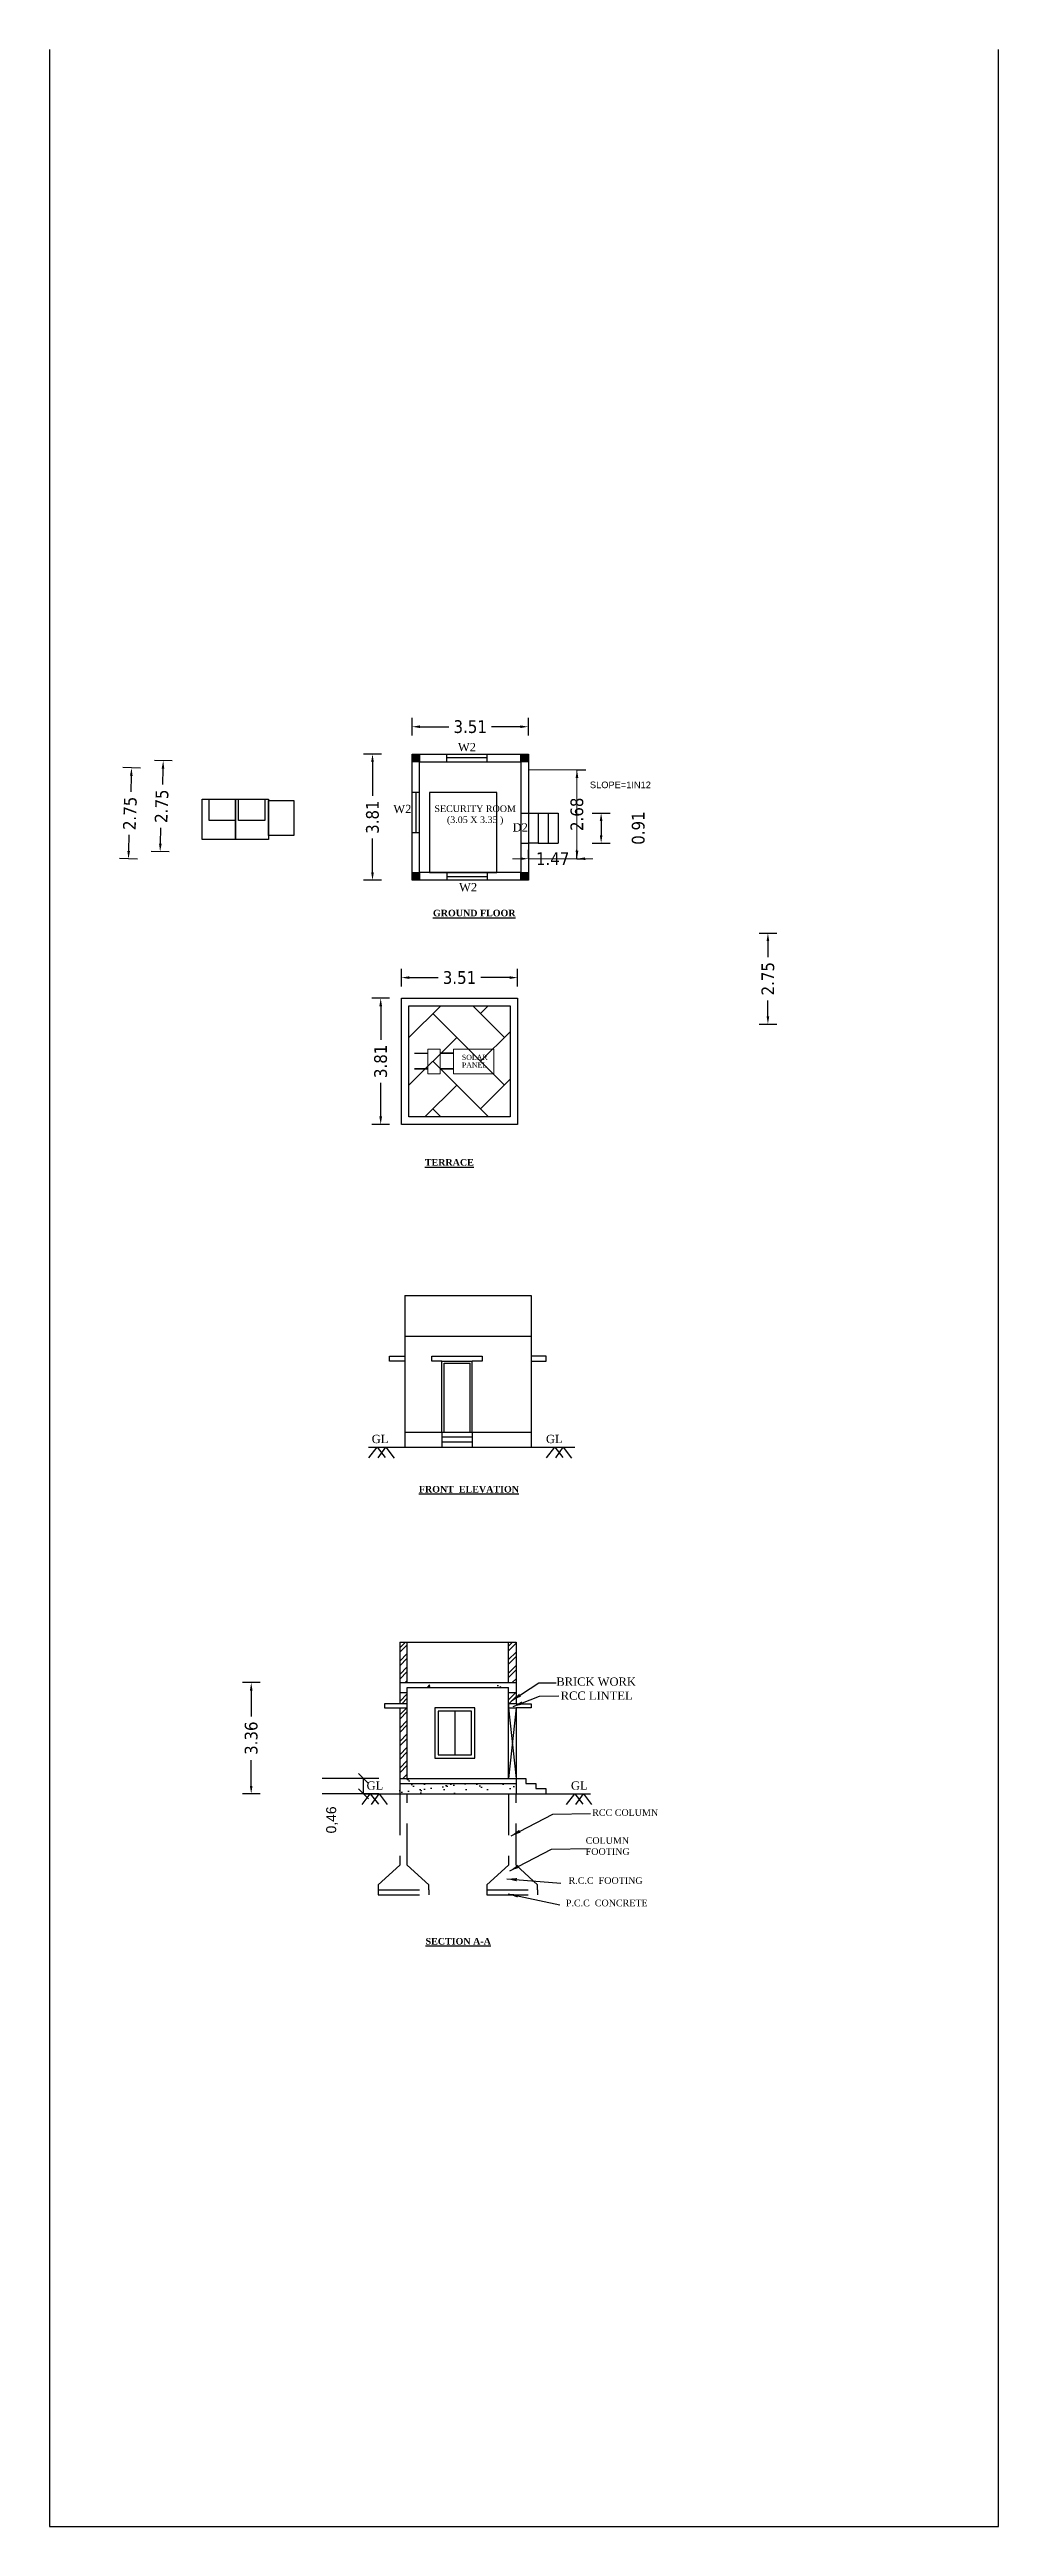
# Model space of a CAD drawing. Header units: metres. Extents: x 2063 to 2266, y 1708 to 2054.
# Drawn here: x 2236.9 to 2265.5, y 1937.3 to 2012.1 of the extents above; entities that cross this region are included whole.
import ezdxf

# ---------------------------------------------------------------- set-up
doc = ezdxf.new("R2010")
doc.units = ezdxf.units.M
doc.linetypes.add('HIDDEN', pattern=[0.375, 0.25, -0.125])
for name, color, linetype in [('BLK_3_COVERED_AREA', 140, 'Continuous'), ('BLK_3_FLR_0_EXIT_WIDTH_DOOR', 2, 'Continuous'), ('BLK_3_FLR_0_REGULAR_ROOM_1', 4, 'Continuous'), ('BLK_3_FLR_0_ROOM_1_LIGHT_VENTILATION_1', 4, 'Continuous'), ('BLK_3_FLR_0_URINAL', 235, 'Continuous'), ('BLK_3_FLR_0_WASH', 60, 'Continuous'), ('BLK_3_FLR_0_WATER_CLOSET', 213, 'Continuous'), ('BLK_3_FLR_1_ROOF_AREA', 54, 'Continuous'), ('BLK_3_HT_OF_BLDG', 5, 'Continuous'), ('BLK_3_PLINTH_HEIGHT', 7, 'Continuous'), ('TOILET_VENTILATION', 6, 'Continuous')]:
    doc.layers.add(name, color=color, linetype=linetype)
doc.layers.add('BLK_3_DA_RAMP_1', color=1, linetype='Continuous', lineweight=0)
doc.layers.add('BLK_3_FLR_0_BLT_UP_AREA', color=45, linetype='Continuous', plot=False)
doc.styles.add('CODE', font='tahoma.ttf')
doc.styles.add('CORPORATION', font='arial.ttf')
doc.styles.add('DIM', font='swissc.ttf')
doc.styles.add('i', font='romantic.ttf')
doc.styles.get("Standard").update_dxf_attribs({"font": 'arial.ttf'})
doc.styles.add('TIMES NEW ROMAN', font='times.ttf')
doc.dimstyles.new('Dim-outter', dxfattribs={"dimtxt": 1, "dimasz": 1, "dimexe": 0, "dimexo": 0, "dimgap": 1, "dimtad": 1, "dimlfac": -1, "dimzin": 3, "dimdsep": 46, "dimtxsty": 'CORPORATION', "dimblk": 'ARCHTICK', "dimcen": 0.125, "dimclrd": 8, "dimclre": 8, "dimclrt": 256, "dimazin": 0, "dimtfac": 0.5, "dimtix": 1, "dimtmove": 2, "dimatfit": 3, "dimfxl": 0, "dimtolj": 1, "dimtzin": 0, "dimarcsym": 0})
doc.dimstyles.new('Din', dxfattribs={"dimscale": 0, "dimtxt": 0.25, "dimasz": 0.1, "dimexe": 0.15, "dimexo": 0.15, "dimgap": 0.03, "dimtad": 0, "dimzin": 0, "dimdsep": 46, "dimtxsty": 'DIM', "dimblk": 'ARCHTICK', "dimcen": 0.09, "dimdle": 0.15, "dimse1": 1, "dimse2": 1, "dimclrd": 256, "dimclre": 256, "dimclrt": 7, "dimadec": 0, "dimazin": 3, "dimtfac": 1, "dimtofl": 0, "dimtmove": 1, "dimatfit": 3, "dimfxl": 0, "dimtolj": 1, "dimtzin": 0, "dimarcsym": 0})
doc.dimstyles.new('ISO-25', dxfattribs={"dimtxt": 2.5, "dimasz": 2.5, "dimexe": 1.25, "dimexo": 0.625, "dimtad": 1, "dimtxsty": 'Standard', "dimcen": 2.5, "dimadec": 0, "dimazin": 0, "dimtfac": 1, "dimtmove": 0, "dimatfit": 3, "dimfxl": 0, "dimarcsym": 0})
pattern_1 = [(45, (-3354.9244, 922.65518), (-0.202055763, 0.202055763), []), (45, (-3354.7897, 922.65518), (-0.202055763, 0.202055763), [])]
pattern_2 = [(50, (-3354.9244, 922.6552), (1.8218467, -0.15939086), [0.1905, -2.0955]), (355, (-3354.9244, 922.6552), (-0.3524342, 1.91056845), [0.1524, -1.67640584]), (100.451445, (-3354.7726, 922.6419), (1.46941247, 1.7511775), [0.1619001, -1.78090245]), (46.1842, (-3354.9244, 923.1632), (2.7107904, -0.4204233), [0.28575, -3.14325]), (96.63556, (-3354.6985, 923.1281), (2.3740413, 2.4742612), [0.2428502, -2.6713561]), (351.18415, (-3354.9244, 923.1632), (2.3740413, 2.4742612), [0.2285997, -2.5145973]), (21, (-3354.6704, 923.0362), (1.5161439, -1.022652), [0.1905, -2.0955]), (326, (-3354.6704, 923.0362), (0.6180203, 1.84187966), [0.1524, -1.6764]), (71.451445, (-3354.544, 922.951), (2.1341642, 0.8192277), [0.1619001, -1.7808994]), (37.5, (-3354.9244, 922.6552), (0.03088603, 0.84555039), [0, -1.65608, 0, -1.7018, 0, -1.68275]), (7.5, (-3354.9244, 922.6552), (0.66819663, 1.00180575), [0, -0.97028, 0, -1.61798, 0, -0.64135]), (327.5, (-3355.4908, 922.6552), (1.35590595, -0.05728744), [0, -0.635, 0, -1.9812, 0, -2.6289]), (317.5, (-3355.7448, 922.6552), (1.48129181, 0.2542649), [0, -0.8255, 0, -1.31572, 0, -1.8669])]

msp = doc.modelspace()

# ---------------------------------------------------------------- texts
at = {"attachment_point": 1, "style": 'TIMES NEW ROMAN'}
for s, width, insert, char_height in [('W2', 0.50877, (2249.197, 1991.143), 0.25), ('W2', 0.50877, (2247.247, 1989.274), 0.25), ('{\\W5.25604;  }SECURITY ROOM\\P{\\W7.75604;  }(3.05 X 3.35 )', 3.93127, (2247.694, 1989.258), 0.2), ('D2', 0.50877, (2250.847, 1988.718), 0.25), ('W2', 0.50877, (2249.232, 1986.912), 0.25), ('{\\fTimes New Roman|b1|i0|c0|p18;\\W9.9948;\\L          \\W1;GROUND FLOOR}', 17.22221, (2240.896, 1986.106, -9.883), 0.2), ('{\\fTimes New Roman|b1|i0|c0|p18;\\W8.19899;\\L \\W1;TERRACE}', 2.63638, (2247.581, 1978.575, -9.883), 0.2), ('{\\fTimes New Roman|b1|i0|c0|p18;\\W9.64734;\\L          \\W1;FRONT  ELEVATION}', 17.22221, (2240.733, 1968.703, -5.647), 0.2), ('{\\fTimes New Roman|b1|i0|c0|p18;\\W9.4048;\\L           \\W1;SECTION A-A}', 17.22221, (2240.407, 1955.05, -9.883), 0.2)]:
    msp.add_mtext_dynamic_manual_height_columns(s, width=width, gutter_width=1, heights=[0], dxfattribs=dict(at, insert=insert, char_height=char_height))
at = {"ltscale": 0.2, "char_height": 0.25, "attachment_point": 7, "style": 'TIMES NEW ROMAN'}
for insert in [(2246.596, 1969.993, 4.236), (2251.854, 1969.993, 4.236), (2246.442, 1959.525, 4.236), (2252.608, 1959.525, 4.236)]:
    msp.add_mtext_dynamic_manual_height_columns('GL', width=0.92212, gutter_width=1.466, heights=[0], dxfattribs=dict(at, insert=insert))
at = {"attachment_point": 1, "style": 'i'}
for s, insert, char_height, width in [('BRICK WORK', (2252.167, 1962.918, -9.883), 0.25, 2.43038), ('RCC LINTEL', (2252.299, 1962.494), 0.25, 2.43038), ('RCC COLUMN', (2253.25, 1958.938, 1.923), 0.2, 2.73744), ('COLUMN\\PFOOTING ', (2253.053, 1958.094, 6.159), 0.2, 2.73744), ('R.C.C  FOOTING', (2252.538, 1956.885, 1.923), 0.2, 2.73744), ('P.C.C  CONCRETE', (2252.455, 1956.207, 6.159), 0.2, 2.73744)]:
    msp.add_mtext(s, dxfattribs=dict(at, insert=insert, char_height=char_height, width=width))
at = {"layer": 'BLK_3_DA_RAMP_1', "color": 1, "insert": (2254.101, 1989.977), "char_height": 0.2, "width": 2.4, "attachment_point": 2}
msp.add_mtext('SLOPE=1IN12', dxfattribs=at)

# ---------------------------------------------------------------- blocks, each defined once
blk = doc.blocks.new('A$C0F376840')
at = {"lineweight": 18}
for p, q in [((0, 1.74), (0, 3.53)), ((0, 3.53), (1.1, 3.53)), ((1.1, 3.53), (1.1, 1.74)), ((1.1, 1.74), (0, 1.74)), ((0, 1.14), (1.1, 1.14)), ((0, 1.14), (0, 0.59)), ((0.17, 1.14), (0.17, 1.74)), ((0.19, 1.14), (0.19, 1.74)), ((0.87, 1.14), (0.87, 1.74)), ((0.9, 1.14), (0.9, 1.74)), ((1.1, 1.14), (1.1, 0.59)), ((0, 0.59), (1.1, 0.59)), ((0.18, 0.59), (0.18, 0)), ((0.2, 0.59), (0.2, 0)), ((0.87, 0.59), (0.87, 0)), ((0.89, 0.59), (0.89, 0))]:
    blk.add_line(p, q, dxfattribs=at)
at = {"lineweight": 13, "style": 'TIMES NEW ROMAN'}
for s, p in [('SOLAR ', (0.48, 2.11)), ('PANEL', (0.82, 2.11))]:
    blk.add_text(s, height=0.229, rotation=90, dxfattribs=at).set_placement(p)
blk = doc.blocks.new('*D113')
at = {"lineweight": -2}
for p, q in [((2246.889, 1990.807), (2246.351, 1990.807)), ((2246.889, 1986.997), (2246.351, 1986.997))]:
    blk.add_line(p, q, dxfattribs=at)
for p, q in [((2246.62, 1990.567), (2246.62, 1989.548)), ((2246.62, 1987.237), (2246.62, 1988.255))]:
    blk.add_line(p, q)
for points in [[(2246.58, 1990.567), (2246.66, 1990.567), (2246.62, 1990.807)], [(2246.58, 1987.237), (2246.66, 1987.237), (2246.62, 1986.997)]]:
    blk.add_solid(points)
at = {"layer": 'Defpoints', "color": 0}
for p in [(2247.813, 1990.807), (2246.62, 1986.997), (2247.813, 1986.997)]:
    blk.add_point(p, dxfattribs=at)
at = {"insert": (2246.62, 1988.902), "char_height": 0.384, "attachment_point": 5, "rotation": 90, "style": 'CODE'}
blk.add_mtext('\\A1;3.81', dxfattribs=at)
blk = doc.blocks.new('*D169')
at = {"lineweight": -2}
for p, q in [((2247.813, 1991.364), (2247.813, 1991.901)), ((2251.323, 1991.364), (2251.323, 1991.901))]:
    blk.add_line(p, q, dxfattribs=at)
for p, q in [((2248.053, 1991.633), (2248.922, 1991.633)), ((2251.083, 1991.633), (2250.215, 1991.633))]:
    blk.add_line(p, q)
for points in [[(2248.053, 1991.673), (2248.053, 1991.593), (2247.813, 1991.633)], [(2251.083, 1991.673), (2251.083, 1991.593), (2251.323, 1991.633)]]:
    blk.add_solid(points)
at = {"layer": 'Defpoints', "color": 0}
for p in [(2251.323, 1991.633), (2247.813, 1990.807), (2251.323, 1990.807)]:
    blk.add_point(p, dxfattribs=at)
at = {"insert": (2249.568, 1991.633), "char_height": 0.384, "attachment_point": 5, "style": 'CODE'}
blk.add_mtext('\\A1;3.51', dxfattribs=at)
blk = doc.blocks.new('*D170')
at = {"lineweight": -2}
for p, q in [((2247.136, 1983.432), (2246.599, 1983.432)), ((2247.136, 1979.622), (2246.599, 1979.622))]:
    blk.add_line(p, q, dxfattribs=at)
for p, q in [((2246.867, 1983.192), (2246.867, 1982.174)), ((2246.867, 1979.862), (2246.867, 1980.881))]:
    blk.add_line(p, q)
for points in [[(2246.827, 1983.192), (2246.907, 1983.192), (2246.867, 1983.432)], [(2246.827, 1979.862), (2246.907, 1979.862), (2246.867, 1979.622)]]:
    blk.add_solid(points)
at = {"layer": 'Defpoints', "color": 0}
for p in [(2246.867, 1983.432), (2247.49, 1983.432), (2247.49, 1979.622)]:
    blk.add_point(p, dxfattribs=at)
at = {"insert": (2246.867, 1981.527), "char_height": 0.384, "attachment_point": 5, "rotation": 90, "style": 'CODE'}
blk.add_mtext('\\A1;3.81', dxfattribs=at)
blk = doc.blocks.new('*D171')
at = {"lineweight": -2}
for p, q in [((2247.49, 1983.787), (2247.49, 1984.324)), ((2251, 1983.787), (2251, 1984.324))]:
    blk.add_line(p, q, dxfattribs=at)
for p, q in [((2247.73, 1984.056), (2248.598, 1984.056)), ((2250.76, 1984.056), (2249.891, 1984.056))]:
    blk.add_line(p, q)
for points in [[(2247.73, 1984.096), (2247.73, 1984.016), (2247.49, 1984.056)], [(2250.76, 1984.096), (2250.76, 1984.016), (2251, 1984.056)]]:
    blk.add_solid(points)
at = {"layer": 'Defpoints', "color": 0}
for p in [(2247.49, 1984.056), (2247.49, 1983.432), (2251, 1983.432)]:
    blk.add_point(p, dxfattribs=at)
at = {"insert": (2249.245, 1984.056), "char_height": 0.384, "attachment_point": 5, "style": 'CODE'}
blk.add_mtext('\\A1;3.51', dxfattribs=at)
blk = doc.blocks.new('_ArchTick')
at = {"color": 0, "linetype": 'ByBlock', "const_width": 0.15}
blk.add_lwpolyline([(-0.5, -0.5), (0.5, 0.5)], dxfattribs=at)
blk = doc.blocks.new('*D80')
at = {"layer": 'BLK_3_FLR_0_REGULAR_ROOM_1', "lineweight": -2}
for p, q in [((2258.283, 1985.397), (2258.821, 1985.397)), ((2258.283, 1982.647), (2258.821, 1982.647))]:
    blk.add_line(p, q, dxfattribs=at)
at = {"layer": 'BLK_3_FLR_0_REGULAR_ROOM_1'}
for p, q in [((2258.552, 1985.157), (2258.552, 1984.674)), ((2258.552, 1982.887), (2258.552, 1983.369))]:
    blk.add_line(p, q, dxfattribs=at)
for points in [[(2258.512, 1985.157), (2258.592, 1985.157), (2258.552, 1985.397)], [(2258.512, 1982.887), (2258.592, 1982.887), (2258.552, 1982.647)]]:
    blk.add_solid(points, dxfattribs=at)
at = {"layer": 'Defpoints', "color": 0}
for p in [(2257.308, 1985.397), (2258.552, 1985.397), (2257.308, 1982.647)]:
    blk.add_point(p, dxfattribs=at)
at = {"layer": 'BLK_3_FLR_0_REGULAR_ROOM_1', "insert": (2258.552, 1984.022), "char_height": 0.384, "attachment_point": 5, "rotation": 90, "style": 'CODE'}
blk.add_mtext('\\A1;2.75', dxfattribs=at)
blk = doc.blocks.new('*D286')
at = {"layer": 'BLK_3_FLR_0_EXIT_WIDTH_DOOR', "lineweight": -2}
for p, q in [((2253.251, 1989.027), (2253.788, 1989.027)), ((2253.251, 1988.117), (2253.788, 1988.117))]:
    blk.add_line(p, q, dxfattribs=at)
at = {"layer": 'BLK_3_FLR_0_EXIT_WIDTH_DOOR'}
blk.add_line((2253.519, 1988.787), (2253.519, 1988.357), dxfattribs=at)
for points in [[(2253.479, 1988.787), (2253.559, 1988.787), (2253.519, 1989.027)], [(2253.479, 1988.357), (2253.559, 1988.357), (2253.519, 1988.117)]]:
    blk.add_solid(points, dxfattribs=at)
at = {"layer": 'Defpoints', "color": 0}
for p in [(2251.323, 1989.027), (2251.323, 1988.117), (2253.519, 1988.117)]:
    blk.add_point(p, dxfattribs=at)
at = {"layer": 'BLK_3_FLR_0_EXIT_WIDTH_DOOR', "insert": (2254.64, 1988.572), "char_height": 0.384, "attachment_point": 5, "rotation": 90, "style": 'CODE'}
blk.add_mtext('\\A1;0.91', dxfattribs=at)
blk = doc.blocks.new('_Oblique')
at = {"color": 0, "linetype": 'ByBlock', "lineweight": -2}
blk.add_line((-0.5, -0.5), (0.5, 0.5), dxfattribs=at)
blk = doc.blocks.new('*D287')
at = {"layer": 'BLK_3_PLINTH_HEIGHT', "color": 0, "lineweight": -2}
for p, q in [((2246.815, 1959.864), (2245.096, 1959.864)), ((2246.815, 1959.404), (2245.096, 1959.404)), ((2246.346, 1959.404), (2246.346, 1959.864))]:
    blk.add_line(p, q, dxfattribs=at)
at = {"layer": 'Defpoints', "color": 0}
for p in [(2246.346, 1959.864), (2247.44, 1959.864), (2247.44, 1959.404)]:
    blk.add_point(p, dxfattribs=at)
at = {"layer": 'BLK_3_PLINTH_HEIGHT', "color": 0, "lineweight": -2, "xscale": 0.3, "yscale": 0.3, "zscale": 0.3}
for p, rotation in [((2246.346, 1959.864), 90), ((2246.346, 1959.404), 270)]:
    blk.add_blockref('_Oblique', p, dxfattribs=dict(at, rotation=rotation))
at = {"layer": 'BLK_3_PLINTH_HEIGHT', "color": 0, "insert": (2245.401, 1958.616), "char_height": 0.3, "attachment_point": 5, "rotation": 90}
blk.add_mtext('0,46', dxfattribs=at)
blk = doc.blocks.new('*D254')
at = {"layer": 'BLK_3_DA_RAMP_1', "lineweight": -2}
for p, q in [((2251.323, 1987.647), (2251.323, 1987.916)), ((2252.79, 1987.647), (2252.79, 1987.916))]:
    blk.add_line(p, q, dxfattribs=at)
at = {"layer": 'BLK_3_DA_RAMP_1'}
for p, q in [((2251.083, 1987.647), (2250.843, 1987.647)), ((2253.03, 1987.647), (2253.27, 1987.647))]:
    blk.add_line(p, q, dxfattribs=at)
for points in [[(2251.083, 1987.687), (2251.083, 1987.607), (2251.323, 1987.647)], [(2253.03, 1987.687), (2253.03, 1987.607), (2252.79, 1987.647)]]:
    blk.add_solid(points, dxfattribs=at)
at = {"layer": 'Defpoints', "color": 0}
for p in [(2251.323, 1987.647), (2252.79, 1987.647), (2252.79, 1987.647)]:
    blk.add_point(p, dxfattribs=at)
at = {"layer": 'BLK_3_DA_RAMP_1', "insert": (2252.057, 1987.647), "char_height": 0.384, "attachment_point": 5, "style": 'CODE'}
blk.add_mtext('\\A1;1.47', dxfattribs=at)
blk = doc.blocks.new('*D255')
at = {"layer": 'BLK_3_DA_RAMP_1', "lineweight": -2}
for p, q in [((2252.79, 1990.328), (2253.059, 1990.328)), ((2252.79, 1987.647), (2253.059, 1987.647))]:
    blk.add_line(p, q, dxfattribs=at)
at = {"layer": 'BLK_3_DA_RAMP_1'}
for p, q in [((2252.79, 1990.088), (2252.79, 1989.644)), ((2252.79, 1987.887), (2252.79, 1988.331))]:
    blk.add_line(p, q, dxfattribs=at)
for points in [[(2252.75, 1990.088), (2252.83, 1990.088), (2252.79, 1990.328)], [(2252.75, 1987.887), (2252.83, 1987.887), (2252.79, 1987.647)]]:
    blk.add_solid(points, dxfattribs=at)
at = {"layer": 'Defpoints', "color": 0}
for p in [(2252.79, 1990.328), (2252.79, 1987.647), (2252.79, 1987.647)]:
    blk.add_point(p, dxfattribs=at)
at = {"layer": 'BLK_3_DA_RAMP_1', "insert": (2252.79, 1988.988), "char_height": 0.384, "attachment_point": 5, "rotation": 90, "style": 'CODE'}
blk.add_mtext('\\A1;2.68', dxfattribs=at)
blk = doc.blocks.new('*D289')
at = {"layer": 'BLK_3_FLR_0_WATER_CLOSET', "lineweight": -2}
for p, q in [((2239.618, 1990.38), (2239.081, 1990.398)), ((2239.524, 1987.632), (2238.986, 1987.65))]:
    blk.add_line(p, q, dxfattribs=at)
at = {"layer": 'BLK_3_FLR_0_WATER_CLOSET'}
for p, q in [((2239.341, 1990.149), (2239.325, 1989.667)), ((2239.263, 1987.881), (2239.28, 1988.363))]:
    blk.add_line(p, q, dxfattribs=at)
for points in [[(2239.301, 1990.151), (2239.381, 1990.148), (2239.349, 1990.389)], [(2239.223, 1987.882), (2239.303, 1987.879), (2239.255, 1987.641)]]:
    blk.add_solid(points, dxfattribs=at)
at = {"layer": 'Defpoints', "color": 0}
for p in [(2239.349, 1990.389), (2239.963, 1990.368), (2239.868, 1987.62)]:
    blk.add_point(p, dxfattribs=at)
at = {"layer": 'BLK_3_FLR_0_WATER_CLOSET', "insert": (2239.302, 1989.015), "char_height": 0.384, "attachment_point": 5, "rotation": 88.03523, "style": 'CODE'}
blk.add_mtext('\\A1;2.75', dxfattribs=at)
blk = doc.blocks.new('*D290')
at = {"layer": 'BLK_3_FLR_0_WATER_CLOSET', "lineweight": -2}
for p, q in [((2240.574, 1990.598), (2240.037, 1990.616)), ((2240.48, 1987.85), (2239.942, 1987.868))]:
    blk.add_line(p, q, dxfattribs=at)
at = {"layer": 'BLK_3_FLR_0_WATER_CLOSET'}
for p, q in [((2240.297, 1990.367), (2240.281, 1989.885)), ((2240.219, 1988.099), (2240.236, 1988.581))]:
    blk.add_line(p, q, dxfattribs=at)
for points in [[(2240.257, 1990.369), (2240.337, 1990.366), (2240.305, 1990.607)], [(2240.179, 1988.1), (2240.259, 1988.097), (2240.211, 1987.859)]]:
    blk.add_solid(points, dxfattribs=at)
at = {"layer": 'Defpoints', "color": 0}
for p in [(2240.305, 1990.607), (2240.919, 1990.586), (2240.824, 1987.838)]:
    blk.add_point(p, dxfattribs=at)
at = {"layer": 'BLK_3_FLR_0_WATER_CLOSET', "insert": (2240.258, 1989.233), "char_height": 0.384, "attachment_point": 5, "rotation": 88.03523, "style": 'CODE'}
blk.add_mtext('\\A1;2.75', dxfattribs=at)
blk = doc.blocks.new('*D292')
at = {"layer": 'BLK_3_HT_OF_BLDG', "lineweight": -2}
for p, q in [((2243.229, 1962.764), (2242.692, 1962.764)), ((2243.229, 1959.404), (2242.692, 1959.404))]:
    blk.add_line(p, q, dxfattribs=at)
at = {"layer": 'BLK_3_HT_OF_BLDG'}
for p, q in [((2242.96, 1962.524), (2242.96, 1961.743)), ((2242.96, 1959.644), (2242.96, 1960.424))]:
    blk.add_line(p, q, dxfattribs=at)
for points in [[(2242.92, 1962.524), (2243, 1962.524), (2242.96, 1962.764)], [(2242.92, 1959.644), (2243, 1959.644), (2242.96, 1959.404)]]:
    blk.add_solid(points, dxfattribs=at)
at = {"layer": 'Defpoints', "color": 0}
for p in [(2242.96, 1962.764), (2247.902, 1962.764), (2247.902, 1959.404)]:
    blk.add_point(p, dxfattribs=at)
at = {"layer": 'BLK_3_HT_OF_BLDG', "insert": (2242.96, 1961.084), "char_height": 0.384, "attachment_point": 5, "rotation": 90, "style": 'CODE'}
blk.add_mtext('\\A1;3.36', dxfattribs=at)

# ---------------------------------------------------------------- dimensions: what is measured, and where the dimension line sits
for p1, p2, distance, picture, middle in [((2247.813, 1990.807), (2251.323, 1990.807), 0.826, '*D169', (2249.568, 1991.633)), ((2247.813, 1990.807), (2247.813, 1986.997), -1.193, '*D113', (2246.62, 1988.902)), ((2251, 1983.432), (2247.49, 1983.432), -0.624, '*D171', (2249.245, 1984.056)), ((2247.49, 1979.622), (2247.49, 1983.432), 0.622, '*D170', (2246.867, 1981.527))]:
    dim = msp.add_aligned_dim(p1=p1, p2=p2, distance=distance, dimstyle='Din', override={"dimscale": 0.096, "dimtxt": 4, "dimasz": 2.5, "dimexe": 2.8, "dimgap": 1.75, "dimpost": '\\X', "dimtxsty": 'CODE', "dimsah": 1, "dimdle": 2.8, "dimse1": 0, "dimse2": 0, "dimclrt": 256, "dimtmove": 2, "dimfxl": 2.8, "dimfxlon": 1, "dimtfillclr": 2, "dimlwd": 65535})
    dim.commit()
    dim.dimension.update_dxf_attribs({"geometry": picture, "text_midpoint": middle})
at = {"layer": 'BLK_3_DA_RAMP_1', "color": 1}
for p1, picture, middle in [((2252.79, 1990.328), '*D255', (2252.79, 1988.988)), ((2251.323, 1987.647), '*D254', (2252.057, 1987.647))]:
    dim = msp.add_aligned_dim(p1=p1, p2=(2252.79, 1987.647), distance=0, dimstyle='Din', override={"dimscale": 0.096, "dimtxt": 4, "dimasz": 2.5, "dimexe": 2.8, "dimgap": 1.75, "dimpost": '\\X', "dimtxsty": 'CODE', "dimsah": 1, "dimdle": 2.8, "dimse1": 0, "dimse2": 0, "dimclrt": 256, "dimtmove": 2, "dimfxl": 2.8, "dimfxlon": 1, "dimtfillclr": 2, "dimlwd": 65535}, dxfattribs=at)
    dim.commit()
    dim.dimension.update_dxf_attribs({"geometry": picture, "text_midpoint": middle})
at = {"layer": 'BLK_3_FLR_0_EXIT_WIDTH_DOOR', "color": 2}
dim = msp.add_aligned_dim(p1=(2251.323, 1989.027), p2=(2251.323, 1988.117), distance=2.196, dimstyle='Din', override={"dimscale": 0.096, "dimtxt": 4, "dimasz": 2.5, "dimexe": 2.8, "dimgap": 1.75, "dimpost": '\\X', "dimtxsty": 'CODE', "dimsah": 1, "dimdle": 2.8, "dimse1": 0, "dimse2": 0, "dimclrt": 256, "dimtmove": 2, "dimfxl": 2.8, "dimfxlon": 1, "dimtfillclr": 2, "dimlwd": 65535}, dxfattribs=at)
dim.commit()
dim.dimension.update_dxf_attribs({"geometry": '*D286', "text_midpoint": (2254.64, 1988.572)})
at = {"layer": 'BLK_3_FLR_0_REGULAR_ROOM_1', "color": 4}
dim = msp.add_aligned_dim(p1=(2257.308, 1982.647), p2=(2257.308, 1985.397), distance=-1.244, dimstyle='Din', override={"dimscale": 0.096, "dimtxt": 4, "dimasz": 2.5, "dimexe": 2.8, "dimgap": 1.75, "dimpost": '\\X', "dimtxsty": 'CODE', "dimsah": 1, "dimdle": 2.8, "dimse1": 0, "dimse2": 0, "dimclrt": 256, "dimtmove": 2, "dimfxl": 2.8, "dimfxlon": 1, "dimtfillclr": 2, "dimlwd": 65535}, dxfattribs=at)
dim.commit()
dim.dimension.update_dxf_attribs({"geometry": '*D80', "text_midpoint": (2258.552, 1984.022)})
at = {"layer": 'BLK_3_FLR_0_WATER_CLOSET', "color": 2}
dim = msp.add_aligned_dim(p1=(2239.868, 1987.62), p2=(2239.963, 1990.368), distance=0.614, dimstyle='Din', override={"dimscale": 0.096, "dimtxt": 4, "dimasz": 2.5, "dimexe": 2.8, "dimgap": 1.75, "dimpost": '\\X', "dimtxsty": 'CODE', "dimsah": 1, "dimdle": 2.8, "dimse1": 0, "dimse2": 0, "dimclrt": 256, "dimtmove": 2, "dimfxl": 2.8, "dimfxlon": 1, "dimtfillclr": 2, "dimlwd": 65535}, dxfattribs=at)
dim.commit()
dim.dimension.update_dxf_attribs({"geometry": '*D289', "text_midpoint": (2239.302, 1989.015)})
at = {"layer": 'BLK_3_FLR_0_WATER_CLOSET', "color": 1}
dim = msp.add_aligned_dim(p1=(2240.824, 1987.838), p2=(2240.919, 1990.586), distance=0.614, dimstyle='Din', override={"dimscale": 0.096, "dimtxt": 4, "dimasz": 2.5, "dimexe": 2.8, "dimgap": 1.75, "dimpost": '\\X', "dimtxsty": 'CODE', "dimsah": 1, "dimdle": 2.8, "dimse1": 0, "dimse2": 0, "dimclrt": 256, "dimtmove": 2, "dimfxl": 2.8, "dimfxlon": 1, "dimtfillclr": 2, "dimlwd": 65535}, dxfattribs=at)
dim.commit()
dim.dimension.update_dxf_attribs({"geometry": '*D290', "text_midpoint": (2240.258, 1989.233)})
at = {"layer": 'BLK_3_HT_OF_BLDG', "color": 5}
dim = msp.add_aligned_dim(p1=(2247.902, 1959.404), p2=(2247.902, 1962.764), distance=4.941, dimstyle='Din', override={"dimscale": 0.096, "dimtxt": 4, "dimasz": 2.5, "dimexe": 2.8, "dimgap": 1.75, "dimpost": '\\X', "dimtxsty": 'CODE', "dimsah": 1, "dimdle": 2.8, "dimse1": 0, "dimse2": 0, "dimclrt": 256, "dimtmove": 2, "dimfxl": 2.8, "dimfxlon": 1, "dimtfillclr": 2, "dimlwd": 65535}, dxfattribs=at)
dim.commit()
dim.dimension.update_dxf_attribs({"geometry": '*D292', "text_midpoint": (2242.96, 1961.084)})
at = {"layer": 'BLK_3_PLINTH_HEIGHT', "color": 7}
dim = msp.add_linear_dim(base=(2246.346, 1959.864), p1=(2247.44, 1959.404), p2=(2247.44, 1959.864), angle=90, dimstyle='ISO-25', override={"dimtxt": 0.3, "dimasz": 0.3, "dimgap": 0.2, "dimblk1": 'Oblique', "dimblk2": 'Oblique', "dimsah": 1, "dimsd1": 0, "dimsd2": 0, "dimtmove": 1}, dxfattribs=at)
dim.commit()
dim.dimension.update_dxf_attribs({"geometry": '*D287', "text_midpoint": (2245.782, 1958.616), "dimtype": 161})

# ---------------------------------------------------------------- hatches: boundary and pattern name
h = msp.add_hatch(color=256)
h.dxf.hatch_style = 1
h.paths.add_polyline_path([(2247.813, 1990.807), (2247.813, 1990.577), (2248.043, 1990.577), (2248.043, 1990.807)])
h = msp.add_hatch(color=256)
h.dxf.hatch_style = 1
h.paths.add_polyline_path([(2251.093, 1990.807), (2251.093, 1990.577), (2251.323, 1990.577), (2251.323, 1990.807)])
h = msp.add_hatch(color=256)
h.dxf.hatch_style = 1
h.paths.add_polyline_path([(2247.813, 1987.227), (2247.813, 1986.997), (2248.043, 1986.997), (2248.043, 1987.227)])
h = msp.add_hatch(color=256)
h.dxf.hatch_style = 1
h.paths.add_polyline_path([(2251.093, 1987.227), (2251.093, 1986.997), (2251.323, 1986.997), (2251.323, 1987.227)])
h = msp.add_hatch()
h.set_pattern_fill('AR-HBONE', color=256, scale=0.01, angle=180)
h.set_pattern_definition([(225, (-2736.6776, 384.4806), (-8e-11, -1.43684098), [3.048, -1.016]), (315, (-2737.396, 383.7622), (-8e-11, -1.43684098), [3.048, -1.016])])
h.paths.add_polyline_path([(2247.72, 1979.852), (2250.77, 1979.852), (2250.77, 1983.202), (2247.72, 1983.202)])
h = msp.add_hatch()
h.set_pattern_fill('ANSI32', color=256, scale=0.03)
h.set_pattern_definition(pattern_1)
h.paths.add_polyline_path([(2247.67, 1963.984), (2247.44, 1963.984), (2247.44, 1962.764), (2247.67, 1962.764)])
h = msp.add_hatch()
h.set_pattern_fill('ANSI32', color=256, scale=0.03)
h.set_pattern_definition(pattern_1)
h.paths.add_polyline_path([(2250.72, 1962.764), (2250.95, 1962.764), (2250.95, 1963.984), (2250.72, 1963.984)])
h = msp.add_hatch()
h.set_pattern_fill('AR-CONC', color=256, scale=0.01)
h.set_pattern_definition(pattern_2)
h.paths.add_polyline_path([(2250.95, 1962.764), (2247.44, 1962.764), (2247.44, 1962.464), (2247.67, 1962.464), (2247.67, 1962.614), (2250.72, 1962.614), (2250.72, 1962.464), (2250.95, 1962.464)])
h = msp.add_hatch()
h.set_pattern_fill('ANSI32', color=256, scale=0.03)
h.set_pattern_definition(pattern_1)
h.paths.add_polyline_path([(2247.44, 1962.124), (2247.67, 1962.124), (2247.67, 1962.464), (2247.44, 1962.464)])
h = msp.add_hatch()
h.set_pattern_fill('ANSI32', color=256, scale=0.03)
h.set_pattern_definition(pattern_1)
h.paths.add_polyline_path([(2250.95, 1962.464), (2250.72, 1962.464), (2250.72, 1962.124), (2250.95, 1962.124)])
h = msp.add_hatch()
h.set_pattern_fill('ANSI32', color=256, scale=0.03)
h.set_pattern_definition(pattern_1)
h.paths.add_polyline_path([(2247.67, 1962.004), (2247.44, 1962.004), (2247.44, 1959.864), (2247.67, 1959.864)])
h = msp.add_hatch()
h.set_pattern_fill('AR-CONC', color=256, scale=0.01)
h.set_pattern_definition(pattern_2)
h.paths.add_polyline_path([(2247.44, 1959.864), (2247.44, 1959.714), (2250.95, 1959.714), (2250.95, 1959.864)])
h = msp.add_hatch()
h.set_pattern_fill('AR-SAND', color=256, scale=0.01)
h.set_pattern_definition([(37.5, (-3354.9244, 922.65518), (-0.016000313, 0.489413237), [0, -0.38608, 0, -0.4318, 0, -0.41275]), (7.5, (-3354.9244, 922.6552), (0.44952328, 0.7168251), [0, -0.20828, 0, -0.34798, 0, -0.13335]), (327.5, (-3355.2368, 922.65518), (0.79099237, 0.001437185), [0, -0.127, 0, -0.4572, 0, -0.5969]), (317.5, (-3355.2368, 922.6552), (0.76355645, 0.22292932), [0, -0.0635, 0, -0.29972, 0, -0.3429])])
h.paths.add_polyline_path([(2247.44, 1959.714), (2247.44, 1959.404), (2250.95, 1959.404), (2250.95, 1959.714)])

# ---------------------------------------------------------------- linework, layer by layer
for p, q in [((2236.876, 2012.086), (2236.876, 1937.276)), ((2265.507, 1937.276), (2265.507, 2012.086)), ((2248.863, 1990.577), (2248.863, 1990.807)), ((2250.083, 1990.577), (2250.083, 1990.807)), ((2250.083, 1990.692), (2248.863, 1990.692)), ((2247.928, 1989.657), (2247.928, 1988.437)), ((2251.093, 1989.027), (2251.323, 1989.027)), ((2251.323, 1989.027), (2252.223, 1989.027)), ((2251.093, 1988.117), (2251.323, 1988.117)), ((2251.623, 1988.117), (2252.223, 1988.117)), ((2248.872, 1986.997), (2248.872, 1987.227)), ((2248.872, 1987.112), (2250.092, 1987.112)), ((2250.092, 1986.997), (2250.092, 1987.227)), ((2247.595, 1974.451), (2247.595, 1969.871)), ((2247.595, 1974.451), (2251.405, 1974.451)), ((2251.405, 1974.451), (2251.405, 1969.871)), ((2247.595, 1973.231), (2251.405, 1973.231)), ((2248.715, 1970.331), (2248.715, 1972.471)), ((2248.715, 1972.471), (2249.625, 1972.471)), ((2248.787, 1970.331), (2248.787, 1972.413)), ((2248.787, 1972.413), (2249.563, 1972.413)), ((2249.563, 1970.331), (2249.563, 1972.413)), ((2249.625, 1970.331), (2249.625, 1972.471)), ((2246.495, 1969.871), (2252.725, 1969.871)), ((2247.595, 1970.331), (2251.405, 1970.331)), ((2248.715, 1970.331), (2248.715, 1969.871)), ((2248.715, 1970.181), (2249.625, 1970.181)), ((2248.715, 1970.031), (2249.625, 1970.031)), ((2249.625, 1970.331), (2249.625, 1969.871)), ((2247.44, 1963.984), (2247.44, 1962.124)), ((2247.44, 1963.984), (2250.95, 1963.984)), ((2247.67, 1962.764), (2247.67, 1963.984)), ((2250.72, 1962.764), (2250.72, 1963.984)), ((2250.95, 1963.984), (2250.95, 1962.124)), ((2247.44, 1962.764), (2250.95, 1962.764)), ((2247.44, 1962.464), (2247.67, 1962.464)), ((2247.67, 1962.614), (2250.72, 1962.614)), ((2247.67, 1959.864), (2247.67, 1962.614)), ((2250.72, 1959.864), (2250.72, 1962.614)), ((2250.72, 1962.464), (2250.95, 1962.464)), ((2247.44, 1962.004), (2247.44, 1959.404)), ((2249.105, 1961.904), (2249.105, 1960.584)), ((2250.95, 1962.004), (2250.72, 1959.864)), ((2250.72, 1962.004), (2250.95, 1959.864)), ((2250.95, 1962.004), (2250.95, 1959.404)), ((2246.356, 1959.404), (2253.2, 1959.404)), ((2247.44, 1959.864), (2250.95, 1959.864)), ((2247.44, 1959.714), (2250.95, 1959.714)), ((2246.789, 1956.654, 9.883), (2246.789, 1956.354, 9.883)), ((2250.069, 1956.654, 9.883), (2250.069, 1956.354, 9.883)), ((2236.876, 1937.276), (2265.507, 1937.276))]:
    msp.add_line(p, q)
at = {"linetype": 'HIDDEN', "ltscale": 5}
for p, q in [((2247.44, 1959.404, 9.883), (2247.44, 1957.254, 9.883)), ((2247.67, 1957.254), (2247.67, 1959.404)), ((2250.72, 1959.404, 9.883), (2250.72, 1957.254, 9.883)), ((2250.95, 1957.254), (2250.95, 1959.404)), ((2246.789, 1956.654, 9.883), (2247.44, 1957.254, 9.883)), ((2248.321, 1956.654), (2247.67, 1957.254)), ((2250.069, 1956.654, 9.883), (2250.72, 1957.254, 9.883)), ((2251.601, 1956.654), (2250.95, 1957.254)), ((2246.789, 1956.504, 9.883), (2248.321, 1956.504, 1.923)), ((2246.789, 1956.354, 9.883), (2248.321, 1956.354, 1.923)), ((2248.321, 1956.504), (2248.321, 1956.654)), ((2248.321, 1956.504), (2248.321, 1956.354)), ((2250.069, 1956.504, 9.883), (2251.601, 1956.504, 1.923)), ((2250.069, 1956.354, 9.883), (2251.601, 1956.354, 1.923)), ((2251.601, 1956.504), (2251.601, 1956.654)), ((2251.601, 1956.504), (2251.601, 1956.354))]:
    msp.add_line(p, q, dxfattribs=at)
for points in [[(2248.043, 1990.577), (2247.813, 1990.577), (2247.813, 1990.807), (2248.043, 1990.807)], [(2251.323, 1990.577), (2251.093, 1990.577), (2251.093, 1990.807), (2251.323, 1990.807)], [(2248.043, 1986.997), (2247.813, 1986.997), (2247.813, 1987.227), (2248.043, 1987.227)], [(2251.323, 1986.997), (2251.093, 1986.997), (2251.093, 1987.227), (2251.323, 1987.227)], [(2247.72, 1979.852), (2247.72, 1983.202), (2250.77, 1983.202), (2250.77, 1979.852)], [(2249.71, 1962.004), (2248.499, 1962.004), (2248.499, 1960.484), (2249.71, 1960.484)], [(2249.61, 1961.904), (2248.599, 1961.904), (2248.599, 1960.584), (2249.61, 1960.584)]]:
    msp.add_lwpolyline(points, close=True)
for points in [[(2247.813, 1989.657), (2248.043, 1989.657)], [(2251.323, 1989.027), (2251.623, 1989.027), (2251.623, 1988.117), (2251.323, 1988.117)], [(2251.923, 1989.027), (2251.923, 1988.117)], [(2252.223, 1989.027), (2252.223, 1988.117)], [(2247.813, 1988.437), (2248.043, 1988.437)], [(2247.595, 1972.471), (2247.135, 1972.471), (2247.135, 1972.621), (2247.595, 1972.621)], [(2248.715, 1972.471), (2248.415, 1972.471), (2248.415, 1972.621), (2249.625, 1972.621), (2249.925, 1972.621), (2249.925, 1972.471), (2249.625, 1972.471)], [(2251.405, 1972.471), (2251.865, 1972.471), (2251.865, 1972.621), (2251.405, 1972.621)], [(2246.512, 1969.553), (2246.762, 1969.871), (2247.004, 1969.56)], [(2246.795, 1969.553), (2247.024, 1969.871), (2247.272, 1969.546)], [(2251.866, 1969.553), (2252.117, 1969.871), (2252.359, 1969.56)], [(2252.149, 1969.553), (2252.378, 1969.871), (2252.627, 1969.546)], [(2247.44, 1962.124), (2246.98, 1962.124), (2246.98, 1962.004), (2247.44, 1962.004)], [(2247.44, 1962.004), (2247.67, 1962.004), (2247.67, 1962.124), (2247.44, 1962.124)], [(2250.95, 1962.124), (2250.72, 1962.124), (2250.72, 1962.004), (2250.95, 1962.004)], [(2250.95, 1962.124), (2251.41, 1962.124), (2251.41, 1962.004), (2250.95, 1962.004)], [(2246.304, 1959.085), (2246.554, 1959.404), (2246.797, 1959.093)], [(2246.587, 1959.085), (2246.816, 1959.404), (2247.065, 1959.079)], [(2250.95, 1959.864), (2251.25, 1959.864), (2251.25, 1959.714), (2251.55, 1959.714), (2251.55, 1959.564), (2251.85, 1959.564), (2251.85, 1959.404)], [(2252.471, 1959.085), (2252.721, 1959.404), (2252.964, 1959.093)], [(2252.754, 1959.085), (2252.983, 1959.404), (2253.232, 1959.079)]]:
    msp.add_lwpolyline(points)
at = {"layer": 'BLK_3_COVERED_AREA', "color": 140}
msp.add_lwpolyline([(2247.813, 1986.997), (2247.813, 1990.807), (2251.323, 1990.807), (2251.323, 1986.997)], close=True, dxfattribs=at)
at = {"layer": 'BLK_3_DA_RAMP_1', "color": 1}
msp.add_lwpolyline([(2251.323, 1990.328), (2252.79, 1990.328), (2252.79, 1987.647), (2251.323, 1987.647)], close=True, dxfattribs=at)
at = {"layer": 'BLK_3_FLR_0_BLT_UP_AREA', "color": 45, "lineweight": -2}
msp.add_lwpolyline([(2247.813, 1990.807), (2251.323, 1990.807), (2251.323, 1986.997), (2247.813, 1986.997)], close=True, dxfattribs=at)
at = {"layer": 'BLK_3_FLR_0_REGULAR_ROOM_1', "color": 4}
msp.add_lwpolyline([(2251.093, 1988.117), (2251.093, 1987.227), (2248.043, 1987.227), (2248.043, 1990.577), (2251.093, 1990.577), (2251.093, 1989.027)], dxfattribs=at)
msp.add_lwpolyline([(2248.043, 1990.577), (2251.093, 1990.577), (2251.093, 1987.227), (2248.043, 1987.227)], close=True, dxfattribs=at)
at = {"layer": 'BLK_3_FLR_0_ROOM_1_LIGHT_VENTILATION_1', "color": 4}
msp.add_lwpolyline([(2248.343, 1987.227), (2250.374, 1987.227), (2250.374, 1989.644), (2248.343, 1989.644)], close=True, dxfattribs=at)
at = {"layer": 'BLK_3_FLR_0_URINAL', "color": 235, "elevation": 39.53}
msp.add_lwpolyline([(2243.481, 1989.406), (2244.241, 1989.406), (2244.241, 1988.343), (2243.481, 1988.343)], close=True, dxfattribs=at)
at = {"layer": 'BLK_3_FLR_0_WASH', "color": 60, "elevation": 39.53}
for points in [[(2241.688, 1989.449), (2242.481, 1989.449), (2242.481, 1988.8), (2241.688, 1988.8)], [(2242.58, 1989.449), (2243.373, 1989.449), (2243.373, 1988.8), (2242.58, 1988.8)]]:
    msp.add_lwpolyline(points, close=True, dxfattribs=at)
at = {"layer": 'BLK_3_FLR_0_WATER_CLOSET', "color": 1, "elevation": 39.53}
msp.add_lwpolyline([(2241.481, 1989.449), (2242.481, 1989.449), (2242.481, 1988.229), (2241.481, 1988.229)], close=True, dxfattribs=at)
at = {"layer": 'BLK_3_FLR_0_WATER_CLOSET', "color": 2, "elevation": 39.53}
msp.add_lwpolyline([(2242.481, 1989.449), (2243.481, 1989.449), (2243.481, 1988.229), (2242.481, 1988.229)], close=True, dxfattribs=at)
at = {"layer": 'BLK_3_FLR_1_ROOF_AREA', "color": 54}
msp.add_lwpolyline([(2247.49, 1979.622), (2247.49, 1983.432), (2251, 1983.432), (2251, 1979.622)], close=True, dxfattribs=at)
at = {"layer": 'TOILET_VENTILATION', "color": 6, "elevation": 39.53}
for points in [[(2241.481, 1989.449), (2242.481, 1989.449), (2242.481, 1988.229), (2241.481, 1988.229)], [(2242.481, 1989.449), (2243.481, 1989.449), (2243.481, 1988.229), (2242.481, 1988.229)]]:
    msp.add_lwpolyline(points, close=True, dxfattribs=at)

# ---------------------------------------------------------------- block references
at = {"xscale": 0.6755341540230396, "yscale": 0.6755341540230396, "zscale": 0.6755341540230396, "rotation": 270}
msp.add_blockref('A$C0F376840', (2247.892, 1981.894), dxfattribs=at)

msp.set_redraw_order([(e.dxf.handle, doc.entitydb.next_handle()) for e in msp.query("TEXT MTEXT ATTDEF DIMENSION ARC_DIMENSION")])  # texts and dimensions are drawn at this point

# ---------------------------------------------------------------- leaders
for points, override in [([(2250.824, 1962.219, -9.883), (2251.639, 1962.759, -9.883), (2252.161, 1962.759, -9.883)], {"dimasz": 0.3, "dimgap": 1, "dimtad": 0, "dimclrd": 256, "dimfxlon": 1}), ([(2250.863, 1962.038), (2251.657, 1962.356), (2252.244, 1962.367)], {"dimasz": 0.3, "dimtad": 0, "dimclrd": 256, "dimfxlon": 1}), ([(2250.8, 1958.137, 6.159), (2252.059, 1958.786, 6.159), (2253.198, 1958.81, 6.159)], {"dimasz": 0.3, "dimtad": 0, "dimclrd": 256, "dimfxlon": 1}), ([(2250.763, 1957.079, 6.159), (2252.022, 1957.729, 6.159), (2253.161, 1957.753, 6.159)], {"dimasz": 0.3, "dimtad": 0, "dimclrd": 256, "dimfxlon": 1}), ([(2250.674, 1956.834, 4.236), (2252.304, 1956.704, 4.236)], {"dimasz": 0.3, "dimtad": 0, "dimclrd": 256, "dimfxlon": 1}), ([(2250.711, 1956.381, 4.236), (2252.275, 1956.054, 4.236)], {"dimasz": 0.3, "dimtad": 0, "dimclrd": 256, "dimfxlon": 1})]:
    msp.add_leader(points, dimstyle='Dim-outter', override=override)

doc.saveas('drawing.dxf')
